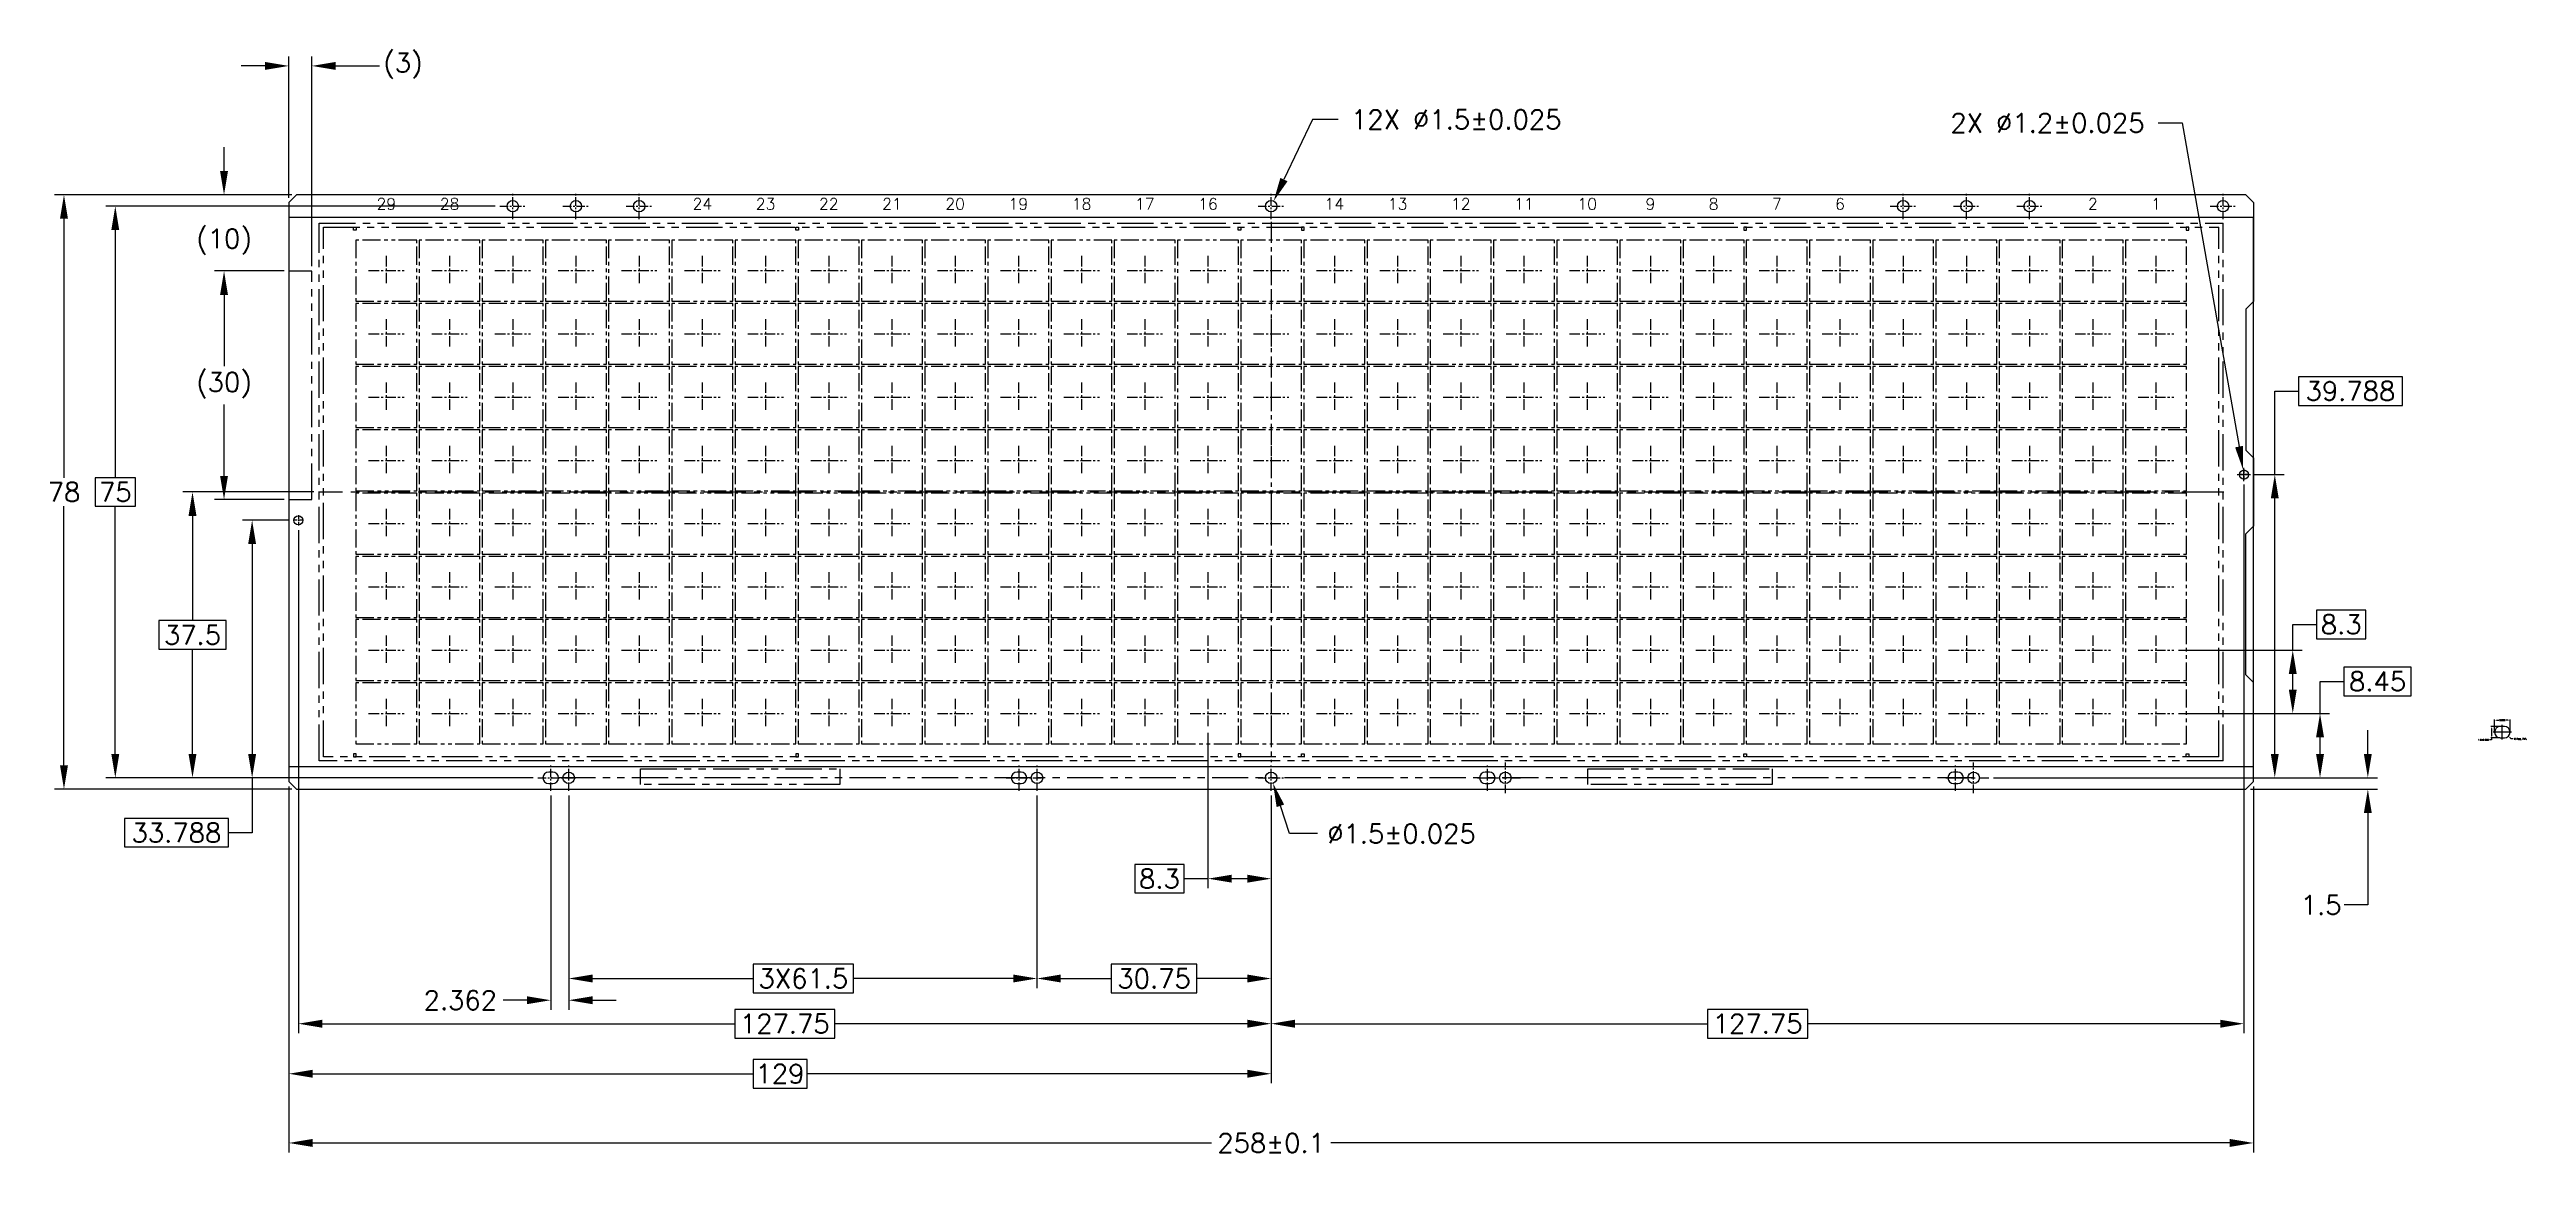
# Model space of a CAD drawing. Header units: millimetres. Extents: x 57 to 1212, y -970 to 358.
# Drawn here: x 185.4 to 510.7, y -66.4 to 78.7 of the extents above; entities that cross this region are included whole.
import ezdxf

# ---------------------------------------------------------------- set-up
doc = ezdxf.new("R2010")
doc.units = ezdxf.units.MM
doc.header["$LTSCALE"] = 0.3
doc.linetypes.add('CENTER', pattern=[14.705263, 9.190789, -1.838158, 1.838158, -1.838158])
doc.linetypes.add('PHANTOM2', pattern=[31.75, 15.875, -3.175, 3.175, -3.175, 3.175, -3.175])
for name, color, linetype in [('CENTER', 2, 'CENTER'), ('DIM', 3, 'Continuous'), ('PHANTOM', 4, 'PHANTOM2'), ('PKG', 4, 'PHANTOM2')]:
    doc.layers.add(name, color=color, linetype=linetype)
doc.layers.add('MOLD', color=1, linetype='PHANTOM2', plot=False)
doc.layers.add('TAPE', color=40, linetype='Continuous', plot=False)
doc.styles.get("Standard").update_dxf_attribs({"font": 'simplex.shx'})
doc.dimstyles.new('ASECL', dxfattribs={"dimscale": 0, "dimtxt": 2, "dimasz": 2.5, "dimexe": 1, "dimexo": 0.5, "dimgap": 0.5, "dimtad": 0, "dimtih": 1, "dimtoh": 1, "dimdec": 3, "dimzin": 9, "dimdsep": 46, "dimtxsty": 'Standard', "dimcen": 0.7, "dimclrd": 256, "dimclre": 256, "dimclrt": 2, "dimadec": 0, "dimazin": 3, "dimtfac": 1, "dimtdec": 3, "dimtofl": 0, "dimtmove": 0, "dimatfit": 3, "dimfxl": 0, "dimtolj": 1, "dimtzin": 0, "dimlwd": -1, "dimlwe": -1, "dimarcsym": 0})

msp = doc.modelspace()

# ---------------------------------------------------------------- texts
at = {"layer": 'DIM', "color": 2, "char_height": 1.5, "width": 1.528822, "attachment_point": 5}
for s, insert in [('29', (229.6136, 58.4683)), ('28', (237.9136, 58.4683)), ('24', (271.1136, 58.4683)), ('23', (279.4136, 58.4683)), ('22', (287.7136, 58.4683)), ('21', (296.0136, 58.4683)), ('20', (304.3136, 58.4683)), ('19', (312.6136, 58.4683)), ('18', (320.9136, 58.4683)), ('17', (329.2136, 58.4683)), ('16', (337.5136, 58.4683)), ('14', (354.1136, 58.4683)), ('13', (362.4136, 58.4683)), ('12', (370.7136, 58.4683)), ('11', (379.0136, 58.4683)), ('10', (387.3136, 58.4683)), ('9', (395.6136, 58.4683)), ('8', (403.9136, 58.4683)), ('7', (412.2136, 58.4683)), ('6', (420.5136, 58.4683)), ('2', (453.7136, 58.4683)), ('1', (462.0136, 58.4683))]:
    msp.add_mtext(s, dxfattribs=dict(at, insert=insert))

# ---------------------------------------------------------------- blocks, each defined once
blk = doc.blocks.new('8X8')
at = {"layer": 'CENTER', "ltscale": 0.5}
for p, q in [((225.41, 153.68), (225.41, 149.83)), ((223.08, 151.76), (227.75, 151.76))]:
    blk.add_line(p, q, dxfattribs=at)
at = {"layer": 'PKG', "ltscale": 0.5}
blk.add_lwpolyline([(221.41, 147.76), (229.41, 147.76), (229.41, 155.76), (221.41, 155.76)], close=True, dxfattribs=at)
blk = doc.blocks.new('*D23')
at = {"layer": 'DEFPOINTS', "color": 0}
for p in [(506.47, -9.27), (506.47, -10.85), (508.51, -10.85)]:
    blk.add_point(p, dxfattribs=at)
at = {"layer": 'DIM'}
for p, q in [((506.47, -10.8), (506.47, -9.17)), ((506.72, -9.27), (507.04, -9.27)), ((508.26, -9.27), (507.94, -9.27)), ((508.51, -10.8), (508.51, -9.17))]:
    blk.add_line(p, q, dxfattribs=at)
for points in [[(506.72, -9.23), (506.72, -9.31), (506.47, -9.27)], [(508.26, -9.23), (508.26, -9.31), (508.51, -9.27)]]:
    blk.add_solid(points, dxfattribs=at)
at = {"layer": 'DIM', "color": 2, "insert": (507.49, -9.27), "char_height": 0.2, "attachment_point": 5}
blk.add_mtext('\\A1;2.032', dxfattribs=at)
blk = doc.blocks.new('*D24')
at = {"layer": 'DEFPOINTS', "color": 0}
for p in [(506.06, -11.6), (507.22, -10.1), (507.22, -11.6)]:
    blk.add_point(p, dxfattribs=at)
at = {"layer": 'DIM'}
for p, q in [((506.06, -11.85), (505.81, -11.85)), ((507.17, -10.1), (505.96, -10.1)), ((507.17, -11.6), (505.96, -11.6)), ((506.06, -10.35), (506.06, -11.35)), ((506.06, -11.6), (506.06, -11.85))]:
    blk.add_line(p, q, dxfattribs=at)
for points in [[(506.02, -10.35), (506.1, -10.35), (506.06, -10.1)], [(506.02, -11.35), (506.1, -11.35), (506.06, -11.6)]]:
    blk.add_solid(points, dxfattribs=at)
at = {"layer": 'DIM', "color": 2, "insert": (505.01, -11.85), "char_height": 0.2, "attachment_point": 5}
blk.add_mtext('\\A1;1.5%%P0.025', dxfattribs=at)
blk = doc.blocks.new('*D28')
at = {"layer": 'DEFPOINTS', "color": 0, "ltscale": 0.1}
for p in [(217.81, 59.67), (187.28, -18.33), (217.81, -18.33)]:
    blk.add_point(p, dxfattribs=at)
at = {"layer": 'DIM', "ltscale": 0.1}
for p, q in [((217.19, 59.67), (186.03, 59.67)), ((187.28, 56.54), (187.28, 22.54)), ((187.28, -15.21), (187.28, 18.79)), ((217.19, -18.33), (186.03, -18.33))]:
    blk.add_line(p, q, dxfattribs=at)
for points in [[(186.76, 56.54), (187.8, 56.54), (187.28, 59.67)], [(186.76, -15.21), (187.8, -15.21), (187.28, -18.33)]]:
    blk.add_solid(points, dxfattribs=at)
at = {"layer": 'DIM', "color": 2, "ltscale": 0.1, "insert": (187.28, 20.67), "char_height": 2.5, "attachment_point": 5}
blk.add_mtext('\\A1;78', dxfattribs=at)
blk = doc.blocks.new('*D29')
at = {"layer": 'DEFPOINTS', "color": 0, "ltscale": 0.1}
for p in [(244.51, 58.17), (194.02, -16.83), (249.5, -16.83)]:
    blk.add_point(p, dxfattribs=at)
at = {"layer": 'DIM', "ltscale": 0.1}
for p, q in [((243.89, 58.17), (192.77, 58.17)), ((194.02, 55.04), (194.02, 22.54)), ((196.67, 22.54), (191.37, 22.54)), ((191.37, 22.54), (191.37, 18.79)), ((196.67, 18.79), (196.67, 22.54)), ((191.37, 18.79), (196.67, 18.79)), ((194.02, -13.71), (194.02, 18.79)), ((248.88, -16.83), (192.77, -16.83))]:
    blk.add_line(p, q, dxfattribs=at)
for points in [[(193.5, 55.04), (194.54, 55.04), (194.02, 58.17)], [(193.5, -13.71), (194.54, -13.71), (194.02, -16.83)]]:
    blk.add_solid(points, dxfattribs=at)
at = {"layer": 'DIM', "color": 2, "ltscale": 0.1, "insert": (194.02, 20.67), "char_height": 2.5, "attachment_point": 5}
blk.add_mtext('\\A1;75', dxfattribs=at)
blk = doc.blocks.new('*D30')
at = {"layer": 'DEFPOINTS', "color": 0, "ltscale": 0.1}
for p in [(220.71, 20.67), (204.16, -16.83), (249.5, -16.83)]:
    blk.add_point(p, dxfattribs=at)
at = {"layer": 'DIM', "ltscale": 0.1}
for p, q in [((220.09, 20.67), (202.91, 20.67)), ((204.16, 17.54), (204.16, 3.79)), ((208.59, 3.79), (199.72, 3.79)), ((199.72, 3.79), (199.72, 0.04)), ((208.59, 0.04), (208.59, 3.79)), ((199.72, 0.04), (208.59, 0.04)), ((204.16, -13.71), (204.16, 0.04)), ((248.88, -16.83), (202.91, -16.83))]:
    blk.add_line(p, q, dxfattribs=at)
for points in [[(203.64, 17.54), (204.68, 17.54), (204.16, 20.67)], [(203.64, -13.71), (204.68, -13.71), (204.16, -16.83)]]:
    blk.add_solid(points, dxfattribs=at)
at = {"layer": 'DIM', "color": 2, "ltscale": 0.1, "insert": (204.16, 1.92), "char_height": 2.5, "attachment_point": 5}
blk.add_mtext('\\A1;37.5', dxfattribs=at)
blk = doc.blocks.new('*D31')
at = {"layer": 'DEFPOINTS', "color": 0, "ltscale": 0.1}
for p in [(346.14, 58.84), (345.49, 57.49)]:
    blk.add_point(p, dxfattribs=at)
at = {"layer": 'DIM', "ltscale": 0.1}
for p, q in [((351.25, 69.55), (347.49, 61.66)), ((354.62, 69.55), (351.25, 69.55))]:
    blk.add_line(p, q, dxfattribs=at)
blk.add_solid([(347.02, 61.89), (347.96, 61.44), (346.14, 58.84)], dxfattribs=at)
at = {"layer": 'DIM', "color": 2, "ltscale": 0.1, "insert": (370.12, 69.55), "char_height": 2.5, "attachment_point": 5}
blk.add_mtext('\\A1;12X ∅1.5%%P0.025', dxfattribs=at)
blk = doc.blocks.new('*D32')
at = {"layer": 'DEFPOINTS', "color": 0, "linetype": 'ByBlock', "ltscale": 0.05}
for p in [(464.35, -8.38), (483.55, -8.38), (440.06, -16.83)]:
    blk.add_point(p, dxfattribs=at)
at = {"layer": 'DIM', "linetype": 'ByBlock', "ltscale": 0.05}
for p, q in [((495.54, -2.31), (486.67, -2.31)), ((486.67, -2.31), (486.67, -6.06)), ((495.54, -6.06), (495.54, -2.31)), ((483.55, -8.38), (483.55, -4.18)), ((483.55, -4.18), (486.67, -4.18)), ((486.67, -6.06), (495.54, -6.06)), ((464.97, -8.38), (484.8, -8.38)), ((483.55, -13.71), (483.55, -11.51)), ((440.69, -16.83), (484.8, -16.83))]:
    blk.add_line(p, q, dxfattribs=at)
for points in [[(483.03, -11.51), (484.07, -11.51), (483.55, -8.38)], [(483.03, -13.71), (484.07, -13.71), (483.55, -16.83)]]:
    blk.add_solid(points, dxfattribs=at)
at = {"layer": 'DIM', "color": 2, "linetype": 'ByBlock', "ltscale": 0.05, "insert": (491.11, -4.18), "char_height": 2.5, "attachment_point": 5}
blk.add_mtext('\\A1;8.45', dxfattribs=at)
blk = doc.blocks.new('*D33')
at = {"layer": 'DEFPOINTS', "color": 0, "linetype": 'ByBlock', "ltscale": 0.05}
for p in [(464.35, -0.08), (464.35, -8.38), (479.97, -8.38)]:
    blk.add_point(p, dxfattribs=at)
at = {"layer": 'DIM', "linetype": 'ByBlock', "ltscale": 0.05}
for p, q in [((479.97, -0.08), (479.97, 3.29)), ((479.97, 3.29), (483.09, 3.29)), ((489.58, 5.17), (483.09, 5.17)), ((483.09, 5.17), (483.09, 1.42)), ((489.58, 1.42), (489.58, 5.17)), ((483.09, 1.42), (489.58, 1.42)), ((464.97, -0.08), (481.22, -0.08)), ((479.97, -5.26), (479.97, -3.21)), ((464.97, -8.38), (481.22, -8.38))]:
    blk.add_line(p, q, dxfattribs=at)
for points in [[(479.45, -3.21), (480.49, -3.21), (479.97, -0.08)], [(479.45, -5.26), (480.49, -5.26), (479.97, -8.38)]]:
    blk.add_solid(points, dxfattribs=at)
at = {"layer": 'DIM', "color": 2, "linetype": 'ByBlock', "ltscale": 0.05, "insert": (486.34, 3.29), "char_height": 2.5, "attachment_point": 5}
blk.add_mtext('\\A1;8.3', dxfattribs=at)
blk = doc.blocks.new('*D34')
at = {"layer": 'DEFPOINTS', "color": 0, "ltscale": 0.1}
for p in [(345.58, -16.12), (346.05, -17.54)]:
    blk.add_point(p, dxfattribs=at)
at = {"layer": 'DIM', "ltscale": 0.1}
for p, q in [((348.22, -24.16), (347.02, -20.51)), ((351.89, -24.16), (348.22, -24.16))]:
    blk.add_line(p, q, dxfattribs=at)
blk.add_solid([(347.52, -20.35), (346.53, -20.68), (346.05, -17.54)], dxfattribs=at)
at = {"layer": 'DIM', "color": 2, "ltscale": 0.1, "insert": (362.93, -24.16), "char_height": 2.5, "attachment_point": 5}
blk.add_mtext('\\A1;∅1.5%%P0.025', dxfattribs=at)
blk = doc.blocks.new('*D35')
at = {"layer": 'DEFPOINTS', "color": 0, "ltscale": 0.1}
for p in [(337.51, -10.31), (345.81, -18.53), (337.51, -30.07)]:
    blk.add_point(p, dxfattribs=at)
at = {"layer": 'DIM', "ltscale": 0.1}
for p, q in [((337.51, -10.93), (337.51, -31.32)), ((345.81, -19.16), (345.81, -31.32)), ((334.39, -28.2), (327.9, -28.2)), ((327.9, -28.2), (327.9, -31.95)), ((334.39, -31.95), (334.39, -28.2)), ((327.9, -31.95), (334.39, -31.95)), ((337.51, -30.07), (334.39, -30.07)), ((342.69, -30.07), (340.64, -30.07))]:
    blk.add_line(p, q, dxfattribs=at)
for points in [[(340.64, -29.55), (340.64, -30.59), (337.51, -30.07)], [(342.69, -29.55), (342.69, -30.59), (345.81, -30.07)]]:
    blk.add_solid(points, dxfattribs=at)
at = {"layer": 'DIM', "color": 2, "ltscale": 0.1, "insert": (331.14, -30.07), "char_height": 2.5, "attachment_point": 5}
blk.add_mtext('\\A1;8.3', dxfattribs=at)
blk = doc.blocks.new('*D36')
at = {"layer": 'DEFPOINTS', "color": 0, "ltscale": 0.1}
for p in [(315.06, -18.53), (345.81, -18.53), (345.81, -43.17)]:
    blk.add_point(p, dxfattribs=at)
at = {"layer": 'DIM', "ltscale": 0.1}
for p, q in [((315.06, -19.16), (315.06, -44.42)), ((345.81, -19.16), (345.81, -44.42)), ((336.06, -41.29), (324.81, -41.29)), ((324.81, -41.29), (324.81, -45.04)), ((336.06, -45.04), (336.06, -41.29)), ((318.19, -43.17), (324.81, -43.17)), ((324.81, -45.04), (336.06, -45.04)), ((342.69, -43.17), (336.06, -43.17))]:
    blk.add_line(p, q, dxfattribs=at)
for points in [[(318.19, -42.65), (318.19, -43.69), (315.06, -43.17)], [(342.69, -42.65), (342.69, -43.69), (345.81, -43.17)]]:
    blk.add_solid(points, dxfattribs=at)
at = {"layer": 'DIM', "color": 2, "ltscale": 0.1, "insert": (330.44, -43.17), "char_height": 2.5, "attachment_point": 5}
blk.add_mtext('\\A1;30.75', dxfattribs=at)
blk = doc.blocks.new('*D37')
at = {"layer": 'DEFPOINTS', "color": 0, "ltscale": 0.1}
for p in [(216.81, -17.33), (345.81, -18.53), (216.81, -55.67)]:
    blk.add_point(p, dxfattribs=at)
at = {"layer": 'DIM', "ltscale": 0.1}
for p, q in [((216.81, -17.96), (216.81, -56.92)), ((345.81, -19.16), (345.81, -56.92)), ((284.86, -53.79), (277.77, -53.79)), ((277.77, -53.79), (277.77, -57.54)), ((284.86, -57.54), (284.86, -53.79)), ((219.94, -55.67), (277.77, -55.67)), ((277.77, -57.54), (284.86, -57.54)), ((342.69, -55.67), (284.86, -55.67))]:
    blk.add_line(p, q, dxfattribs=at)
for points in [[(219.94, -55.15), (219.94, -56.19), (216.81, -55.67)], [(342.69, -55.15), (342.69, -56.19), (345.81, -55.67)]]:
    blk.add_solid(points, dxfattribs=at)
at = {"layer": 'DIM', "color": 2, "ltscale": 0.1, "insert": (281.31, -55.67), "char_height": 2.5, "attachment_point": 5}
blk.add_mtext('\\A1;129', dxfattribs=at)
blk = doc.blocks.new('*D38')
at = {"layer": 'DEFPOINTS', "color": 0, "ltscale": 0.1}
for p in [(216.81, -17.33), (474.81, -17.33), (474.81, -64.75)]:
    blk.add_point(p, dxfattribs=at)
at = {"layer": 'DIM', "ltscale": 0.1}
for p, q in [((216.81, -17.96), (216.81, -66)), ((474.81, -17.96), (474.81, -66)), ((219.94, -64.75), (337.99, -64.75)), ((471.69, -64.75), (353.64, -64.75))]:
    blk.add_line(p, q, dxfattribs=at)
for points in [[(219.94, -64.22), (219.94, -65.27), (216.81, -64.75)], [(471.69, -64.22), (471.69, -65.27), (474.81, -64.75)]]:
    blk.add_solid(points, dxfattribs=at)
at = {"layer": 'DIM', "color": 2, "ltscale": 0.1, "insert": (345.81, -64.75), "char_height": 2.5, "attachment_point": 5}
blk.add_mtext('\\A1;258%%P0.1', dxfattribs=at)
blk = doc.blocks.new('*D39')
at = {"layer": 'DEFPOINTS', "color": 0, "linetype": 'ByBlock', "ltscale": 0.05}
for p in [(218.06, 16.27), (345.81, -18.53), (345.81, -49.1)]:
    blk.add_point(p, dxfattribs=at)
at = {"layer": 'DIM', "linetype": 'ByBlock', "ltscale": 0.05}
for p, q in [((218.06, 15.64), (218.06, -50.35)), ((345.81, -19.16), (345.81, -50.35)), ((288.52, -47.23), (275.36, -47.23)), ((275.36, -47.23), (275.36, -50.98)), ((288.52, -50.98), (288.52, -47.23)), ((221.19, -49.1), (275.36, -49.1)), ((275.36, -50.98), (288.52, -50.98)), ((342.69, -49.1), (288.52, -49.1))]:
    blk.add_line(p, q, dxfattribs=at)
for points in [[(221.19, -48.58), (221.19, -49.63), (218.06, -49.1)], [(342.69, -48.58), (342.69, -49.63), (345.81, -49.1)]]:
    blk.add_solid(points, dxfattribs=at)
at = {"layer": 'DIM', "color": 2, "linetype": 'ByBlock', "ltscale": 0.05, "insert": (281.94, -49.1), "char_height": 2.5, "attachment_point": 5}
blk.add_mtext('\\A1;127.75', dxfattribs=at)
blk = doc.blocks.new('*D40')
at = {"layer": 'DEFPOINTS', "color": 0, "ltscale": 0.1}
for p in [(473.56, 22.27), (345.81, -18.53), (345.81, -49.1)]:
    blk.add_point(p, dxfattribs=at)
at = {"layer": 'DIM', "ltscale": 0.1}
for p, q in [((473.56, 21.64), (473.56, -50.35)), ((345.81, -19.16), (345.81, -50.35)), ((416.27, -47.23), (403.11, -47.23)), ((403.11, -47.23), (403.11, -50.98)), ((416.27, -50.98), (416.27, -47.23)), ((348.94, -49.1), (403.11, -49.1)), ((403.11, -50.98), (416.27, -50.98)), ((470.44, -49.1), (416.27, -49.1))]:
    blk.add_line(p, q, dxfattribs=at)
for points in [[(348.94, -48.58), (348.94, -49.63), (345.81, -49.1)], [(470.44, -48.58), (470.44, -49.63), (473.56, -49.1)]]:
    blk.add_solid(points, dxfattribs=at)
at = {"layer": 'DIM', "color": 2, "ltscale": 0.1, "insert": (409.69, -49.1), "char_height": 2.5, "attachment_point": 5}
blk.add_mtext('\\A1;127.75', dxfattribs=at)
blk = doc.blocks.new('*D41')
at = {"layer": 'DEFPOINTS', "color": 0, "ltscale": 0.1}
for p in [(217.38, 16.96), (211.99, -16.83), (249.5, -16.83)]:
    blk.add_point(p, dxfattribs=at)
at = {"layer": 'DIM', "ltscale": 0.1}
for p, q in [((216.75, 16.96), (210.74, 16.96)), ((211.99, 13.83), (211.99, -13.71)), ((248.88, -16.83), (210.74, -16.83)), ((211.99, -16.83), (211.99, -24.04)), ((208.87, -22.16), (195.24, -22.16)), ((195.24, -22.16), (195.24, -25.91)), ((208.87, -25.91), (208.87, -22.16)), ((195.24, -25.91), (208.87, -25.91)), ((211.99, -24.04), (208.87, -24.04))]:
    blk.add_line(p, q, dxfattribs=at)
for points in [[(211.47, 13.83), (212.51, 13.83), (211.99, 16.96)], [(211.47, -13.71), (212.51, -13.71), (211.99, -16.83)]]:
    blk.add_solid(points, dxfattribs=at)
at = {"layer": 'DIM', "color": 2, "ltscale": 0.1, "insert": (202.05, -24.04), "char_height": 2.5, "attachment_point": 5}
blk.add_mtext('\\A1;33.788', dxfattribs=at)
blk = doc.blocks.new('*D42')
at = {"layer": 'DEFPOINTS', "color": 0, "linetype": 'ByBlock', "ltscale": 0.05}
for p in [(474.25, 22.96), (440.06, -16.83), (477.61, -16.83)]:
    blk.add_point(p, dxfattribs=at)
at = {"layer": 'DIM', "linetype": 'ByBlock', "ltscale": 0.05}
for p, q in [((494.37, 35.79), (480.74, 35.79)), ((480.74, 35.79), (480.74, 32.04)), ((494.37, 32.04), (494.37, 35.79)), ((477.61, 22.96), (477.61, 33.92)), ((477.61, 33.92), (480.74, 33.92)), ((480.74, 32.04), (494.37, 32.04)), ((474.87, 22.96), (478.86, 22.96)), ((477.61, -13.71), (477.61, 19.83)), ((440.69, -16.83), (478.86, -16.83))]:
    blk.add_line(p, q, dxfattribs=at)
for points in [[(477.09, 19.83), (478.13, 19.83), (477.61, 22.96)], [(477.09, -13.71), (478.13, -13.71), (477.61, -16.83)]]:
    blk.add_solid(points, dxfattribs=at)
at = {"layer": 'DIM', "color": 2, "linetype": 'ByBlock', "ltscale": 0.05, "insert": (487.55, 33.92), "char_height": 2.5, "attachment_point": 5}
blk.add_mtext('\\A1;39.788', dxfattribs=at)
blk = doc.blocks.new('*D43')
at = {"layer": 'DEFPOINTS', "color": 0, "ltscale": 0.1}
for p in [(473.46, 23.55), (473.67, 22.37)]:
    blk.add_point(p, dxfattribs=at)
at = {"layer": 'DIM', "ltscale": 0.1}
for p, q in [((462.31, 69.1), (465.43, 69.1)), ((465.43, 69.1), (472.92, 26.62)), ((472.69, 22.96), (474.44, 22.96)), ((473.56, 22.08), (473.56, 23.83))]:
    blk.add_line(p, q, dxfattribs=at)
blk.add_solid([(473.43, 26.72), (472.4, 26.53), (473.46, 23.55)], dxfattribs=at)
at = {"layer": 'DIM', "color": 2, "ltscale": 0.1, "insert": (447.76, 69.1), "char_height": 2.5, "attachment_point": 5}
blk.add_mtext('\\A1;2X ∅1.2%%P0.025', dxfattribs=at)
blk = doc.blocks.new('*D44')
at = {"layer": 'DEFPOINTS', "color": 0, "ltscale": 0.1}
for p in [(219.81, 76.58), (216.81, 58.67), (219.81, 49.67)]:
    blk.add_point(p, dxfattribs=at)
at = {"layer": 'DIM', "ltscale": 0.1}
for p, q in [((213.69, 76.58), (210.56, 76.58)), ((216.81, 59.29), (216.81, 77.83)), ((219.81, 50.29), (219.81, 77.83)), ((222.94, 76.58), (228.73, 76.58))]:
    blk.add_line(p, q, dxfattribs=at)
for points in [[(213.69, 77.1), (213.69, 76.06), (216.81, 76.58)], [(222.94, 77.1), (222.94, 76.06), (219.81, 76.58)]]:
    blk.add_solid(points, dxfattribs=at)
at = {"layer": 'DIM', "color": 2, "ltscale": 0.1, "insert": (231.8, 76.58), "char_height": 2.5, "attachment_point": 5}
blk.add_mtext('\\A1;(3)', dxfattribs=at)
blk = doc.blocks.new('*D45')
at = {"layer": 'DEFPOINTS', "color": 0, "ltscale": 0.1}
for p in [(217.81, 59.67), (208.3, 49.67), (216.81, 49.67)]:
    blk.add_point(p, dxfattribs=at)
at = {"layer": 'DIM', "ltscale": 0.1}
for p, q in [((208.3, 62.79), (208.3, 65.92)), ((217.19, 59.67), (207.05, 59.67)), ((216.19, 49.67), (207.05, 49.67)), ((208.3, 46.54), (208.3, 43.42))]:
    blk.add_line(p, q, dxfattribs=at)
for points in [[(207.78, 62.79), (208.82, 62.79), (208.3, 59.67)], [(207.78, 46.54), (208.82, 46.54), (208.3, 49.67)]]:
    blk.add_solid(points, dxfattribs=at)
at = {"layer": 'DIM', "color": 2, "ltscale": 0.1, "insert": (208.3, 53.5), "char_height": 2.5, "attachment_point": 5}
blk.add_mtext('\\A1;(10)', dxfattribs=at)
blk = doc.blocks.new('*D46')
at = {"layer": 'DEFPOINTS', "color": 0, "ltscale": 0.1}
for p in [(216.81, 49.67), (208.3, 19.67), (216.81, 19.67)]:
    blk.add_point(p, dxfattribs=at)
at = {"layer": 'DIM', "ltscale": 0.1}
for p, q in [((216.19, 49.67), (207.05, 49.67)), ((208.3, 46.54), (208.3, 37.2)), ((208.3, 22.79), (208.3, 32.14)), ((216.19, 19.67), (207.05, 19.67))]:
    blk.add_line(p, q, dxfattribs=at)
for points in [[(207.78, 46.54), (208.82, 46.54), (208.3, 49.67)], [(207.78, 22.79), (208.82, 22.79), (208.3, 19.67)]]:
    blk.add_solid(points, dxfattribs=at)
at = {"layer": 'DIM', "color": 2, "ltscale": 0.1, "insert": (208.3, 34.67), "char_height": 2.5, "attachment_point": 5}
blk.add_mtext('\\A1;(30)', dxfattribs=at)
blk = doc.blocks.new('*D47')
at = {"layer": 'DEFPOINTS', "color": 0, "ltscale": 0.1}
for p in [(440.06, -16.83), (473.81, -18.33), (489.83, -18.33)]:
    blk.add_point(p, dxfattribs=at)
at = {"layer": 'DIM', "ltscale": 0.1}
for p, q in [((489.83, -13.71), (489.83, -10.58)), ((440.69, -16.83), (491.08, -16.83)), ((474.44, -18.33), (491.08, -18.33)), ((489.83, -21.46), (489.83, -33.52)), ((489.83, -33.52), (486.7, -33.52))]:
    blk.add_line(p, q, dxfattribs=at)
for points in [[(489.31, -13.71), (490.35, -13.71), (489.83, -16.83)], [(489.31, -21.46), (490.35, -21.46), (489.83, -18.33)]]:
    blk.add_solid(points, dxfattribs=at)
at = {"layer": 'DIM', "color": 2, "ltscale": 0.1, "insert": (483.7, -33.52), "char_height": 2.5, "attachment_point": 5}
blk.add_mtext('\\A1;1.5', dxfattribs=at)
blk = doc.blocks.new('*D48')
at = {"layer": 'DEFPOINTS', "color": 0, "ltscale": 0.1}
for p in [(253.56, -18.53), (315.06, -18.53), (315.06, -43.17)]:
    blk.add_point(p, dxfattribs=at)
at = {"layer": 'DIM', "ltscale": 0.1}
for p, q in [((253.56, -19.16), (253.56, -44.42)), ((315.06, -19.16), (315.06, -44.42)), ((290.96, -41.29), (277.8, -41.29)), ((277.8, -41.29), (277.8, -45.04)), ((290.96, -45.04), (290.96, -41.29)), ((256.69, -43.17), (277.8, -43.17)), ((277.8, -45.04), (290.96, -45.04)), ((311.94, -43.17), (290.96, -43.17))]:
    blk.add_line(p, q, dxfattribs=at)
for points in [[(256.69, -42.65), (256.69, -43.69), (253.56, -43.17)], [(311.94, -42.65), (311.94, -43.69), (315.06, -43.17)]]:
    blk.add_solid(points, dxfattribs=at)
at = {"layer": 'DIM', "color": 2, "ltscale": 0.1, "insert": (284.38, -43.17), "char_height": 2.5, "attachment_point": 5}
blk.add_mtext('\\A1;3X61.5', dxfattribs=at)
blk = doc.blocks.new('*D49')
at = {"layer": 'DEFPOINTS', "color": 0, "ltscale": 0.1}
for p in [(251.2, -18.53), (253.56, -18.53), (251.2, -46.02)]:
    blk.add_point(p, dxfattribs=at)
at = {"layer": 'DIM', "ltscale": 0.1}
for p, q in [((251.2, -19.16), (251.2, -47.27)), ((253.56, -19.16), (253.56, -47.27)), ((248.08, -46.02), (244.95, -46.02)), ((256.69, -46.02), (259.81, -46.02))]:
    blk.add_line(p, q, dxfattribs=at)
for points in [[(248.08, -45.5), (248.08, -46.54), (251.2, -46.02)], [(256.69, -45.5), (256.69, -46.54), (253.56, -46.02)]]:
    blk.add_solid(points, dxfattribs=at)
at = {"layer": 'DIM', "color": 2, "ltscale": 0.1, "insert": (239.33, -46.02), "char_height": 2.5, "attachment_point": 5}
blk.add_mtext('\\A1;2.362', dxfattribs=at)
blk = doc.blocks.new('*D22')
at = {"layer": 'DEFPOINTS', "color": 0, "ltscale": 0.05}
for p in [(507.76, -10.85), (508.29, -11.38)]:
    blk.add_point(p, dxfattribs=at)
at = {"layer": 'DIM', "ltscale": 0.05}
for p, q in [((508.65, -11.73), (508.47, -11.56)), ((508.9, -11.73), (508.65, -11.73))]:
    blk.add_line(p, q, dxfattribs=at)
blk.add_solid([(508.5, -11.53), (508.44, -11.59), (508.29, -11.38)], dxfattribs=at)
at = {"layer": 'DIM', "color": 2, "ltscale": 0.05, "insert": (509.87, -11.73), "char_height": 0.2, "attachment_point": 5}
blk.add_mtext('\\A1;R FULL TYP.', dxfattribs=at)

# ---------------------------------------------------------------- dimensions: what is measured, and where the dimension line sits
at = {"layer": 'DIM', "ltscale": 0.1}
for base, p1, p2, text, override, picture, middle in [((219.8136, 76.5814), (216.8136, 58.6683), (219.8136, 49.6683), '(<>)', {"dimscale": 1.25}, '*D44', (231.7977, 76.5814)), ((315.0636, -43.1664), (253.5636, -18.5317), (315.0636, -18.5317), '3X<>', {"dimscale": 1.25, "dimgap": -0.5, "dimtol": 0, "dimlim": 0}, '*D48', (284.378, -43.1664))]:
    dim = msp.add_linear_dim(base=base, p1=p1, p2=p2, text=text, dimstyle='ASECL', override=override, dxfattribs=at)
    dim.commit()
    dim.dimension.update_dxf_attribs({"geometry": picture, "text_midpoint": middle, "dimtype": 160})
for p1, p2, text, override, picture, middle in [((345.49, 57.4917), (346.1371, 58.845), '12X <>%%P0.025', {"dimscale": 1.25, "dimcen": 0}, '*D31', (370.1228, 69.5453)), ((473.6677, 22.3654), (473.4595, 23.5472), '2X <>%%P0.025', {"dimscale": 1.25}, '*D43', (447.7556, 69.0983)), ((345.5793, -16.1192), (346.0479, -17.5441), '<>%%P0.025', {"dimscale": 1.25, "dimcen": 0}, '*D34', (362.9312, -24.1557))]:
    dim = msp.add_diameter_dim_2p(p1=p1, p2=p2, text=text, dimstyle='ASECL', override=override, dxfattribs=at)
    dim.commit()
    dim.dimension.update_dxf_attribs({"geometry": picture, "text_midpoint": middle, "dimtype": 163})
for base, p1, p2, picture, middle in [((208.3004, 49.6683), (217.8136, 59.6683), (216.8136, 49.6683), '*D45', (208.3004, 53.4999)), ((208.3004, 19.6683), (216.8136, 49.6683), (216.8136, 19.6683), '*D46', (208.3004, 34.6683))]:
    dim = msp.add_linear_dim(base=base, p1=p1, p2=p2, angle=90, text='(<>)', dimstyle='ASECL', override={"dimscale": 1.25}, dxfattribs=at)
    dim.commit()
    dim.dimension.update_dxf_attribs({"geometry": picture, "text_midpoint": middle, "dimtype": 160})
for base, p1, p2, override, picture, middle in [((187.2781, -18.3317), (217.8136, 59.6683), (217.8136, -18.3317), {"dimscale": 1.25}, '*D28', (187.2781, 20.6683)), ((194.0186, -16.8317), (244.5136, 58.1683), (249.5016, -16.8317), {"dimscale": 1.25, "dimgap": -0.5, "dimtol": 0, "dimlim": 0}, '*D29', (194.0186, 20.6683)), ((204.1594, -16.8317), (220.7147, 20.6683), (249.5016, -16.8317), {"dimscale": 1.25, "dimgap": -0.5, "dimtol": 0, "dimlim": 0}, '*D30', (204.1594, 1.9183))]:
    dim = msp.add_linear_dim(base=base, p1=p1, p2=p2, angle=90, dimstyle='ASECL', override=override, dxfattribs=at)
    dim.commit()
    dim.dimension.update_dxf_attribs({"geometry": picture, "text_midpoint": middle})
at = {"layer": 'DIM', "linetype": 'ByBlock', "ltscale": 0.05}
for base, p1, p2, picture, middle in [((477.6124, -16.8317), (474.25, 22.9563), (440.0636, -16.8317), '*D42', (487.5528, 33.9185)), ((479.9661, -8.3817), (464.349, -0.0817), (464.349, -8.3817), '*D33', (486.3351, 3.2933)), ((483.5494, -8.3817), (440.0636, -16.8317), (464.349, -8.3817), '*D32', (491.109, -4.1817))]:
    dim = msp.add_linear_dim(base=base, p1=p1, p2=p2, angle=90, dimstyle='ASECL', override={"dimscale": 1.25, "dimgap": -0.5}, dxfattribs=at)
    dim.commit()
    dim.dimension.update_dxf_attribs({"geometry": picture, "text_midpoint": middle, "dimtype": 160})
at = {"layer": 'DIM', "ltscale": 0.1}
for base, p1, p2, picture, middle in [((345.8136, -49.1047), (473.5636, 22.2699), (345.8136, -18.5317), '*D40', (409.6886, -49.1047)), ((216.8136, -55.6672), (345.8136, -18.5317), (216.8136, -17.3317), '*D37', (281.3136, -55.6672)), ((345.8136, -43.1664), (315.0636, -18.5317), (345.8136, -18.5317), '*D36', (330.4386, -43.1664))]:
    dim = msp.add_linear_dim(base=base, p1=p1, p2=p2, dimstyle='ASECL', override={"dimscale": 1.25, "dimgap": -0.5, "dimtol": 0, "dimlim": 0}, dxfattribs=at)
    dim.commit()
    dim.dimension.update_dxf_attribs({"geometry": picture, "text_midpoint": middle})
for base, p1, p2, override, picture, middle in [((211.9938, -16.8317), (217.3772, 16.9563), (249.5016, -16.8317), {"dimscale": 1.25, "dimgap": -0.5}, '*D41', (202.0533, -24.0363)), ((489.828, -18.3317), (440.0636, -16.8317), (473.8136, -18.3317), {"dimscale": 1.25}, '*D47', (483.697, -33.5172))]:
    dim = msp.add_linear_dim(base=base, p1=p1, p2=p2, angle=90, dimstyle='ASECL', override=override, dxfattribs=at)
    dim.commit()
    dim.dimension.update_dxf_attribs({"geometry": picture, "text_midpoint": middle, "dimtype": 160})
at = {"layer": 'DIM', "linetype": 'ByBlock', "ltscale": 0.05}
dim = msp.add_linear_dim(base=(345.8136, -49.1047), p1=(218.0636, 16.2699), p2=(345.8136, -18.5317), dimstyle='ASECL', override={"dimscale": 1.25, "dimgap": -0.5, "dimtol": 0, "dimlim": 0}, dxfattribs=at)
dim.commit()
dim.dimension.update_dxf_attribs({"geometry": '*D39', "text_midpoint": (281.9386, -49.1047)})
at = {"layer": 'DIM'}
dim = msp.add_linear_dim(base=(506.4745, -9.2691), p1=(508.5065, -10.8546), p2=(506.4745, -10.8546), dimstyle='ASECL', override={"dimscale": 0.1}, dxfattribs=at)
dim.commit()
dim.dimension.update_dxf_attribs({"geometry": '*D23', "text_midpoint": (507.4905, -9.2691), "dimtype": 160})
at = {"layer": 'DIM', "ltscale": 0.1}
for base, p1, p2, override, picture, middle in [((337.5136, -30.0716), (345.8136, -18.5317), (337.5136, -10.3062), {"dimscale": 1.25, "dimgap": -0.5, "dimtol": 0, "dimlim": 0}, '*D35', (331.1445, -30.0716)), ((251.2016, -46.021), (253.5636, -18.5317), (251.2016, -18.5317), {"dimscale": 1.25}, '*D49', (239.3266, -46.021))]:
    dim = msp.add_linear_dim(base=base, p1=p1, p2=p2, dimstyle='ASECL', override=override, dxfattribs=at)
    dim.commit()
    dim.dimension.update_dxf_attribs({"geometry": picture, "text_midpoint": middle, "dimtype": 160})
at = {"layer": 'DIM'}
dim = msp.add_linear_dim(base=(506.0573, -11.6046), p1=(507.2245, -10.1046), p2=(507.2245, -11.6046), angle=90, text='<>%%P0.025', dimstyle='ASECL', override={"dimscale": 0.1}, dxfattribs=at)
dim.commit()
dim.dimension.update_dxf_attribs({"geometry": '*D24', "text_midpoint": (505.0144, -11.8546), "dimtype": 160})
at = {"layer": 'DIM', "ltscale": 0.05}
dim = msp.add_radius_dim(center=(507.7565, -10.8546), mpoint=(508.2914, -11.3803), text='R FULL TYP.', dimstyle='ASECL', override={"dimscale": 0.1, "dimcen": 0}, dxfattribs=at)
dim.commit()
dim.dimension.update_dxf_attribs({"geometry": '*D22', "text_midpoint": (509.8719, -11.7308)})
at = {"layer": 'DIM', "ltscale": 0.1}
dim = msp.add_linear_dim(base=(474.8136, -64.7451), p1=(216.8136, -17.3317), p2=(474.8136, -17.3317), text='<>%%P0.1', dimstyle='ASECL', override={"dimscale": 1.25}, dxfattribs=at)
dim.commit()
dim.dimension.update_dxf_attribs({"geometry": '*D38', "text_midpoint": (345.8136, -64.7451)})

# ---------------------------------------------------------------- linework, layer by layer
at = {"ltscale": 0.5}
for p, q in [((216.8136, 58.6683), (217.8136, 59.6683)), ((473.8136, 59.6683), (217.8136, 59.6683)), ((217.8136, -18.3317), (473.8136, -18.3317)), ((474.8136, -17.3317), (473.8136, -18.3317))]:
    msp.add_line(p, q, dxfattribs=at)
at = {"linetype": 'ByBlock', "ltscale": 0.05}
msp.add_line((216.8136, 58.6683), (216.8136, -17.3317), dxfattribs=at)
at = {"ltscale": 0.05}
for p, q in [((473.8136, 59.6683), (474.8136, 58.6683)), ((473.8136, 59.6683), (474.8136, 58.6683)), ((474.8136, 58.6683), (474.8136, 45.6683)), ((473.8136, 44.6683), (474.8136, 45.6683)), ((473.8136, 44.6683), (473.8136, 26.1683)), ((473.8136, 26.1683), (474.8136, 25.1683)), ((474.8136, 25.1683), (474.8136, 16.1683)), ((473.8136, 15.1683), (474.8136, 16.1683)), ((473.8136, -3.3317), (473.8136, 15.1683)), ((473.8136, -3.3317), (474.8136, -4.3317)), ((474.8136, -17.3317), (474.8136, -4.3317)), ((217.8136, -18.3317), (216.8136, -17.3317))]:
    msp.add_line(p, q, dxfattribs=at)
at = {"ltscale": 0.5}
for points in [[(225.6386, 55.0183), (225.2886, 55.0183), (225.2886, 55.4183), (225.6386, 55.4183)], [(283.7386, 55.0183), (283.3886, 55.0183), (283.3886, 55.4183), (283.7386, 55.4183)], [(341.8386, 55.0183), (341.4886, 55.0183), (341.4886, 55.4183), (341.8386, 55.4183)], [(349.7886, 55.0183), (350.1386, 55.0183), (350.1386, 55.4183), (349.7886, 55.4183)], [(407.8886, 55.0183), (408.2386, 55.0183), (408.2386, 55.4183), (407.8886, 55.4183)], [(465.9886, 55.0183), (466.3386, 55.0183), (466.3386, 55.4183), (465.9886, 55.4183)], [(225.6386, -13.6817), (225.2886, -13.6817), (225.2886, -14.0817), (225.6386, -14.0817)], [(283.7386, -13.6817), (283.3886, -13.6817), (283.3886, -14.0817), (283.7386, -14.0817)], [(341.8386, -13.6817), (341.4886, -13.6817), (341.4886, -14.0817), (341.8386, -14.0817)], [(349.7886, -13.6817), (350.1386, -13.6817), (350.1386, -14.0817), (349.7886, -14.0817)], [(407.8886, -13.6817), (408.2386, -13.6817), (408.2386, -14.0817), (407.8886, -14.0817)], [(407.8886, -13.6817), (408.2386, -13.6817), (408.2386, -14.0817), (407.8886, -14.0817)], [(465.9886, -13.6817), (466.3386, -13.6817), (466.3386, -14.0817), (465.9886, -14.0817)]]:
    msp.add_lwpolyline(points, close=True, dxfattribs=at)
at = {"ltscale": 0.05}
for points in [[(507.7565, -10.1046), (507.2245, -10.1046, 1), (507.2245, -11.6046), (507.7565, -11.6046, 1)], [(251.4676, -16.0817), (250.9356, -16.0817, 1), (250.9356, -17.5817), (251.4676, -17.5817, 1)], [(312.9676, -16.0817), (312.4356, -16.0817, 1), (312.4356, -17.5817), (312.9676, -17.5817, 1)], [(374.4676, -16.0817), (373.9356, -16.0817, 1), (373.9356, -17.5817), (374.4676, -17.5817, 1)], [(435.9676, -16.0817), (435.4356, -16.0817, 1), (435.4356, -17.5817), (435.9676, -17.5817, 1)]]:
    msp.add_lwpolyline(points, format="xyb", close=True, dxfattribs=at)
for centre in [(246.2136, 58.1683), (254.5136, 58.1683), (262.8136, 58.1683), (345.8136, 58.1683), (428.8136, 58.1683), (437.1136, 58.1683), (445.4136, 58.1683), (470.8136, 58.1683), (253.5636, -16.8317), (315.0636, -16.8317), (345.8136, -16.8317), (376.5636, -16.8317), (438.0636, -16.8317)]:
    msp.add_circle(centre, 0.75)
for centre in [(473.5636, 22.9563), (218.0636, 16.9563)]:
    msp.add_circle(centre, 0.6, dxfattribs=at)
at = {"layer": 'CENTER', "ltscale": 0.4}
for p, q in [((246.2136, 56.4683), (246.2136, 59.8683)), ((246.2136, 56.4683), (246.2136, 59.8683)), ((254.5136, 56.4683), (254.5136, 59.8683)), ((254.5136, 56.4683), (254.5136, 59.8683)), ((262.8136, 56.4683), (262.8136, 59.8683)), ((262.8136, 56.4683), (262.8136, 59.8683)), ((345.8136, 56.4683), (345.8136, 59.8683)), ((345.8136, 56.4683), (345.8136, 59.8683)), ((345.8136, 56.4683), (345.8136, 59.8683)), ((428.8136, 56.4683), (428.8136, 59.8683)), ((428.8136, 56.4683), (428.8136, 59.8683)), ((437.1136, 56.4683), (437.1136, 59.8683)), ((437.1136, 56.4683), (437.1136, 59.8683)), ((445.4136, 56.4683), (445.4136, 59.8683)), ((445.4136, 56.4683), (445.4136, 59.8683)), ((470.8136, 56.4683), (470.8136, 59.8683)), ((470.8136, 56.4683), (470.8136, 59.8683)), ((244.5136, 58.1683), (247.9136, 58.1683)), ((252.8136, 58.1683), (256.2136, 58.1683)), ((261.1136, 58.1683), (264.5136, 58.1683)), ((344.1136, 58.1683), (347.5136, 58.1683)), ((427.1136, 58.1683), (430.5136, 58.1683)), ((435.4136, 58.1683), (438.8136, 58.1683)), ((443.7136, 58.1683), (447.1136, 58.1683)), ((469.1136, 58.1683), (472.5136, 58.1683)), ((251.2016, -18.5317), (251.2016, -15.1317)), ((253.5636, -18.5317), (253.5636, -15.1317)), ((312.7016, -18.5317), (312.7016, -15.1317)), ((315.0636, -18.5317), (315.0636, -15.1317)), ((345.8136, -18.5317), (345.8136, -15.1317)), ((374.2016, -18.5317), (374.2016, -15.1317)), ((376.5636, -18.8317), (376.5636, -14.8317)), ((435.7016, -18.5317), (435.7016, -15.1317)), ((438.0636, -18.8317), (438.0636, -14.8317)), ((249.5016, -16.8317), (254.5178, -16.8317)), ((311.0016, -16.8317), (315.9215, -16.8317)), ((344.1136, -16.8317), (347.5136, -16.8317))]:
    msp.add_line(p, q, dxfattribs=at)
at = {"layer": 'CENTER'}
for p, q in [((345.8136, 56.1015), (345.8136, -14.7648)), ((372.9175, -16.8317), (378.5636, -16.8317)), ((434.4175, -16.8317), (440.0636, -16.8317))]:
    msp.add_line(p, q, dxfattribs=at)
at = {"layer": 'CENTER', "ltscale": 0.2}
for p, q in [((474.25, 22.9563), (472.8772, 22.9563)), ((473.0619, 22.9563), (474.0652, 22.9563)), ((473.5636, 23.6428), (473.5636, 22.2699)), ((218.75, 16.9563), (217.3772, 16.9563)), ((218.0636, 17.6428), (218.0636, 16.2699))]:
    msp.add_line(p, q, dxfattribs=at)
at = {"layer": 'CENTER', "ltscale": 2}
for p, q in [((470.9125, 20.6683), (220.7147, 20.6683)), ((508.7097, -10.8546), (506.2712, -10.8546)), ((507.4905, -11.8159), (507.4905, -9.8934))]:
    msp.add_line(p, q, dxfattribs=at)
at = {"layer": 'MOLD'}
for p, q in [((220.8136, 55.9433), (470.8136, 55.9433)), ((220.8136, -14.6067), (220.8136, 55.9433)), ((221.3636, -14.0817), (221.3636, 55.4183)), ((221.3636, 55.4183), (470.2636, 55.4183)), ((470.2636, -14.0817), (470.2636, 55.4183)), ((470.8136, -14.6067), (470.8136, 55.9433)), ((470.8136, -14.6067), (220.8136, -14.6067)), ((470.2636, -14.0817), (221.3636, -14.0817))]:
    msp.add_line(p, q, dxfattribs=at)
at = {"layer": 'PHANTOM'}
for p, q in [((262.9922, -17.7308), (262.9922, -15.6701)), ((262.9922, -15.6701), (289.182, -15.6701)), ((289.182, -15.6701), (289.182, -17.7308)), ((438.0636, -16.8317), (251.2016, -16.8317)), ((289.182, -17.7308), (262.9922, -17.7308))]:
    msp.add_line(p, q, dxfattribs=at)
for points in [[(216.8136, 19.6683), (219.8136, 19.6683), (219.8136, 49.6683), (216.8136, 49.6683)], [(411.5944, -15.6701), (411.5944, -17.7308), (387.3836, -17.7308), (387.3836, -15.6701)]]:
    msp.add_lwpolyline(points, close=True, dxfattribs=at)
at = {"layer": 'TAPE', "ltscale": 0.05}
msp.add_lwpolyline([(216.8136, -15.3317), (474.8136, -15.3317), (474.8136, 56.6683), (216.8136, 56.6683)], close=True, dxfattribs=at)

# ---------------------------------------------------------------- block references
at = {"layer": 'DIM'}
for p in [(4.2, -102.0376), (12.5, -102.0376), (20.8, -102.0376), (29.1, -102.0376), (37.4, -102.0376), (45.7, -102.0376), (54, -102.0376), (62.3, -102.0376), (70.6, -102.0376), (78.9, -102.0376), (87.2, -102.0376), (95.5, -102.0376), (103.8, -102.0376), (112.1, -102.0376), (120.4, -102.0376), (128.7, -102.0376), (137, -102.0376), (145.3, -102.0376), (153.6, -102.0376), (161.9, -102.0376), (170.2, -102.0376), (178.5, -102.0376), (186.8, -102.0376), (195.1, -102.0376), (203.4, -102.0376), (211.7, -102.0376), (220, -102.0376), (228.3, -102.0376), (236.6, -102.0376), (4.2, -110.3376), (12.5, -110.3376), (20.8, -110.3376), (29.1, -110.3376), (37.4, -110.3376), (45.7, -110.3376), (54, -110.3376), (62.3, -110.3376), (70.6, -110.3376), (78.9, -110.3376), (87.2, -110.3376), (95.5, -110.3376), (103.8, -110.3376), (112.1, -110.3376), (120.4, -110.3376), (128.7, -110.3376), (137, -110.3376), (145.3, -110.3376), (153.6, -110.3376), (161.9, -110.3376), (170.2, -110.3376), (178.5, -110.3376), (186.8, -110.3376), (195.1, -110.3376), (203.4, -110.3376), (211.7, -110.3376), (220, -110.3376), (228.3, -110.3376), (236.6, -110.3376), (4.2, -118.6376), (12.5, -118.6376), (20.8, -118.6376), (29.1, -118.6376), (37.4, -118.6376), (45.7, -118.6376), (54, -118.6376), (62.3, -118.6376), (70.6, -118.6376), (78.9, -118.6376), (87.2, -118.6376), (95.5, -118.6376), (103.8, -118.6376), (112.1, -118.6376), (120.4, -118.6376), (128.7, -118.6376), (137, -118.6376), (145.3, -118.6376), (153.6, -118.6376), (161.9, -118.6376), (170.2, -118.6376), (178.5, -118.6376), (186.8, -118.6376), (195.1, -118.6376), (203.4, -118.6376), (211.7, -118.6376), (220, -118.6376), (228.3, -118.6376), (236.6, -118.6376), (4.2, -126.9376), (12.5, -126.9376), (20.8, -126.9376), (29.1, -126.9376), (37.4, -126.9376), (45.7, -126.9376), (54, -126.9376), (62.3, -126.9376), (70.6, -126.9376), (78.9, -126.9376), (87.2, -126.9376), (95.5, -126.9376), (103.8, -126.9376), (112.1, -126.9376), (120.4, -126.9376), (128.7, -126.9376), (137, -126.9376), (145.3, -126.9376), (153.6, -126.9376), (161.9, -126.9376), (170.2, -126.9376), (178.5, -126.9376), (186.8, -126.9376), (195.1, -126.9376), (203.4, -126.9376), (211.7, -126.9376), (220, -126.9376), (228.3, -126.9376), (236.6, -126.9376), (4.2, -135.2376), (12.5, -135.2376), (20.8, -135.2376), (29.1, -135.2376), (37.4, -135.2376), (45.7, -135.2376), (54, -135.2376), (62.3, -135.2376), (70.6, -135.2376), (78.9, -135.2376), (87.2, -135.2376), (95.5, -135.2376), (103.8, -135.2376), (112.1, -135.2376), (120.4, -135.2376), (128.7, -135.2376), (137, -135.2376), (145.3, -135.2376), (153.6, -135.2376), (161.9, -135.2376), (170.2, -135.2376), (178.5, -135.2376), (186.8, -135.2376), (195.1, -135.2376), (203.4, -135.2376), (211.7, -135.2376), (220, -135.2376), (228.3, -135.2376), (236.6, -135.2376), (4.2, -143.5376), (12.5, -143.5376), (20.8, -143.5376), (29.1, -143.5376), (37.4, -143.5376), (45.7, -143.5376), (54, -143.5376), (62.3, -143.5376), (70.6, -143.5376), (78.9, -143.5376), (87.2, -143.5376), (95.5, -143.5376), (103.8, -143.5376), (112.1, -143.5376), (120.4, -143.5376), (128.7, -143.5376), (137, -143.5376), (145.3, -143.5376), (153.6, -143.5376), (161.9, -143.5376), (170.2, -143.5376), (178.5, -143.5376), (186.8, -143.5376), (195.1, -143.5376), (203.4, -143.5376), (211.7, -143.5376), (220, -143.5376), (228.3, -143.5376), (236.6, -143.5376), (4.2, -151.8376), (12.5, -151.8376), (20.8, -151.8376), (29.1, -151.8376), (37.4, -151.8376), (45.7, -151.8376), (54, -151.8376), (62.3, -151.8376), (70.6, -151.8376), (78.9, -151.8376), (87.2, -151.8376), (95.5, -151.8376), (103.8, -151.8376), (112.1, -151.8376), (120.4, -151.8376), (128.7, -151.8376), (137, -151.8376), (145.3, -151.8376), (153.6, -151.8376), (161.9, -151.8376), (170.2, -151.8376), (178.5, -151.8376), (186.8, -151.8376), (195.1, -151.8376), (203.4, -151.8376), (211.7, -151.8376), (220, -151.8376), (228.3, -151.8376), (236.6, -151.8376), (4.2, -160.1376), (12.5, -160.1376), (20.8, -160.1376), (29.1, -160.1376), (37.4, -160.1376), (45.7, -160.1376), (54, -160.1376), (62.3, -160.1376), (70.6, -160.1376), (78.9, -160.1376), (87.2, -160.1376), (95.5, -160.1376), (103.8, -160.1376), (112.1, -160.1376), (120.4, -160.1376), (128.7, -160.1376), (137, -160.1376), (145.3, -160.1376), (153.6, -160.1376), (161.9, -160.1376), (170.2, -160.1376), (178.5, -160.1376), (186.8, -160.1376), (195.1, -160.1376), (203.4, -160.1376), (211.7, -160.1376), (220, -160.1376), (228.3, -160.1376), (236.6, -160.1376)]:
    msp.add_blockref('8X8', p, dxfattribs=at)

msp.set_redraw_order([(e.dxf.handle, doc.entitydb.next_handle()) for e in msp.query("TEXT MTEXT ATTDEF DIMENSION ARC_DIMENSION")])  # texts and dimensions are drawn at this point

doc.saveas('drawing.dxf')
